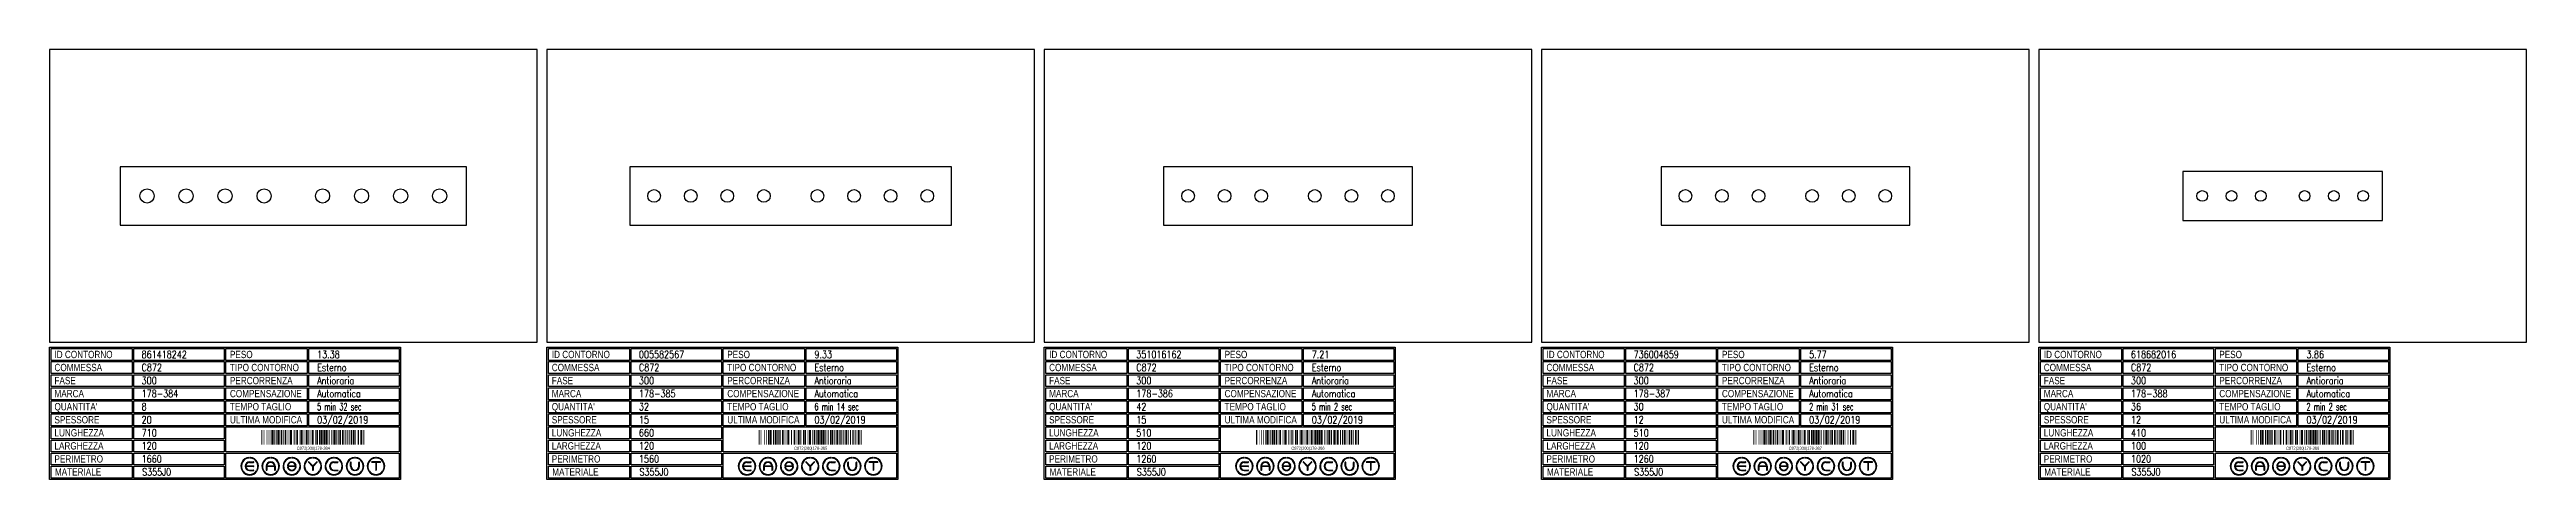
# Model space of a CAD drawing. Header units: millimetres. Extents: x 10000 to 53102, y 10000 to 35064.
# Drawn here: x 15100 to 20180, y 14163 to 15044 of the extents above; entities that cross this region are included whole.
import ezdxf
from ezdxf.enums import TextEntityAlignment as Align

# ---------------------------------------------------------------- set-up
doc = ezdxf.new("R2010")
doc.units = ezdxf.units.MM
doc.styles.add('EasyCutStyle', font='romans.shx', dxfattribs={"width": 0.8})
doc.styles.add('EasyCutStyle1', font='arial.ttf', dxfattribs={"width": 0.8})

# ---------------------------------------------------------------- blocks, each defined once
blk = doc.blocks.new('BlockShape01')
at = {"color": 253}
blk.add_lwpolyline([(0, 0), (720, 0), (720, -271), (0, -271)], close=True, dxfattribs=at)
at = {"color": 2}
for points in [[(3, -2.9), (169.3, -2.9), (169.3, -27.3), (3, -27.3)], [(3, -2.9), (169.3, -2.9), (169.3, -27.3), (3, -27.3)], [(3, -29.6), (169.3, -29.6), (169.3, -54), (3, -54)], [(361.9, -2.9), (528.3, -2.9), (528.3, -27.3), (361.9, -27.3)], [(361.9, -29.6), (528.3, -29.6), (528.3, -54), (361.9, -54)], [(3, -56.4), (169.3, -56.4), (169.3, -80.8), (3, -80.8)], [(3, -83.1), (169.3, -83.1), (169.3, -107.6), (3, -107.6)], [(361.9, -56.4), (528.3, -56.4), (528.3, -80.8), (361.9, -80.8)], [(361.9, -83.1), (528.3, -83.1), (528.3, -107.6), (361.9, -107.6)], [(3, -109.9), (169.3, -109.9), (169.3, -134.3), (3, -134.3)], [(3, -136.7), (169.3, -136.7), (169.3, -161.1), (3, -161.1)], [(361.9, -109.9), (528.3, -109.9), (528.3, -134.3), (361.9, -134.3)], [(361.9, -136.7), (528.3, -136.7), (528.3, -161.1), (361.9, -161.1)], [(3, -163.4), (169.3, -163.4), (169.3, -187.9), (3, -187.9)], [(3, -190.2), (169.3, -190.2), (169.3, -214.6), (3, -214.6)], [(3, -217), (169.3, -217), (169.3, -241.4), (3, -241.4)], [(3, -243.7), (169.3, -243.7), (169.3, -268.1), (3, -268.1)]]:
    blk.add_lwpolyline(points, close=True, dxfattribs=at)
at = {"color": 1}
for points in [[(172.7, -2.9), (358.1, -2.9), (358.1, -27.3), (172.7, -27.3)], [(172.7, -29.6), (358.1, -29.6), (358.1, -54), (172.7, -54)], [(531.6, -2.9), (717, -2.9), (717, -27.3), (531.6, -27.3)], [(531.6, -29.6), (717, -29.6), (717, -54), (531.6, -54)], [(172.7, -56.4), (358.1, -56.4), (358.1, -80.8), (172.7, -80.8)], [(172.7, -83.1), (358.1, -83.1), (358.1, -107.6), (172.7, -107.6)], [(531.6, -56.4), (717, -56.4), (717, -80.8), (531.6, -80.8)], [(531.6, -83.1), (717, -83.1), (717, -107.6), (531.6, -107.6)], [(172.7, -109.9), (358.1, -109.9), (358.1, -134.3), (172.7, -134.3)], [(172.7, -136.7), (358.1, -136.7), (358.1, -161.1), (172.7, -161.1)], [(531.6, -109.9), (717, -109.9), (717, -134.3), (531.6, -134.3)], [(531.6, -136.7), (717, -136.7), (717, -161.1), (531.6, -161.1)], [(172.7, -163.4), (358.1, -163.4), (358.1, -187.9), (172.7, -187.9)], [(172.7, -190.2), (358.1, -190.2), (358.1, -214.6), (172.7, -214.6)], [(361.9, -163.4), (717, -163.4), (717, -214.6), (361.9, -214.6)], [(172.7, -217), (358.1, -217), (358.1, -241.4), (172.7, -241.4)], [(172.7, -243.7), (358.1, -243.7), (358.1, -268.1), (172.7, -268.1)], [(361.9, -217), (717, -217), (717, -268.1), (361.9, -268.1)]]:
    blk.add_lwpolyline(points, close=True, dxfattribs=at)
at = {"color": 161, "style": 'EasyCutStyle1', "width": 0.8}
for s, p in [('COMMESSA', (10.1, -49.1)), ('ID CONTORNO', (10.1, -22.4)), ('TIPO CONTORNO', (370, -49.1)), ('PESO', (370, -22.4)), ('FASE', (10.1, -75.9)), ('MARCA', (10.1, -102.6)), ('COMPENSAZIONE', (370, -102.6)), ('PERCORRENZA', (370, -75.9)), ("QUANTITA'", (10.1, -129.4)), ('SPESSORE', (10.1, -156.2)), ('TEMPO TAGLIO', (370, -129.4)), ('ULTIMA MODIFICA', (370, -156.2)), ('LUNGHEZZA', (10.1, -182.9)), ('LARGHEZZA', (10.1, -209.7)), ('PERIMETRO', (10.1, -236.5)), ('MATERIALE', (11, -263.2))]:
    blk.add_text(s, height=15, dxfattribs=at).set_placement(p)
at = {"style": 'EasyCutStyle'}
for tag, p, width in [('ORDERSHAPE', (188.9, -49.1), 0.8), ('IDSHAPE', (188.9, -22.4), 0.8), ('TYPESHAPE', (548.8, -49.1), 0.8), ('WEIGTHSHAPE', (548.8, -22.4), 0.8), ('PHASESHAPE', (188.9, -75.9), 0.8), ('MKSHAPE', (188.9, -102.6), 0.8), ('JOUSHAPE', (548.8, -75.9), 0.8), ('COMPSHAPE', (548.8, -102.6), 0.8), ('TKSHAPE', (188.9, -156.2), 0.8), ('QTASHAPE', (188.9, -129.4), 0.8), ('TIMECUTSHAPE', (548.8, -129.4), 0.65), ('LASTMODIFYSHAPE', (548.8, -156.2), 0.8), ('LENGTHSHAPE', (188.9, -182.9), 0.8), ('HEIGHTSHAPE', (188.9, -209.7), 0.8), ('PERIMETERSHAPE', (188.9, -236.5), 0.8), ('MATSHAPE', (189.8, -263.2), 0.8)]:
    blk.add_attdef(tag, p, '', height=15, dxfattribs=dict(at, width=width))
blk = doc.blocks.new('Logo')
for color, points in [(140, [(-144.9, -7.2, -1), (-145.9, -7.6, -0.520567), (-131.2, 17.9, -1), (-131.1, 16.9, 0.520567)]), (256, [(-121.7, 0.5), (-137.5, 0.5, -0.394366), (-129.6, 7.9), (-121.7, 7.9, 1), (-121.7, 9), (-129.6, 9, 1), (-129.6, -9), (-121.7, -9, 1), (-121.7, -7.9), (-129.6, -7.9, -0.394366), (-137.5, -0.5), (-121.7, -0.5, 1)]), (140, [(-114.3, -7.2, 1), (-113.3, -7.6, 0.520567), (-128, 17.9, 0.916853), (-128.2, 16.9, 0.043377), (-128.1, 16.9, -0.520567)]), (140, [(-101.7, -7.2, -1), (-102.7, -7.6, -0.520567), (-88, 17.9, -1), (-87.9, 16.9, 0.520567)]), (140, [(-71.1, -7.2, 1), (-70.1, -7.6, 0.520567), (-84.8, 17.9, 1), (-84.9, 16.9, -0.520567)]), (140, [(-58.5, -7.2, -1), (-59.5, -7.6, -0.520567), (-44.8, 17.9, -1), (-44.7, 16.9, 0.520567)]), (256, [(-36.6, -0.5, -0.486114), (-35.5, -1.9, -0.776377), (-50.9, -2, 1), (-51.9, -2.3, 0.776377), (-34.5, -2.1, 0.486114), (-36.6, 0.5), (-49.8, 0.5, -0.486114), (-50.9, 1.9, -0.776377), (-35.5, 2, 1), (-34.5, 2.3, 0.776377), (-51.9, 2.1, 0.486114), (-49.8, -0.5)]), (140, [(-27.9, -7.2, 1), (-26.9, -7.6, 0.520567), (-41.6, 17.9, 1), (-41.7, 16.9, -0.520567)]), (140, [(-15.3, -7.2, -1), (-16.3, -7.6, -0.520567), (-1.6, 17.9, -1), (-1.5, 16.9, 0.520567)]), (256, [(0, 0.8), (-8.1, 8.8, 1), (-8.8, 8.1), (-0.5, -0.2), (-0.5, -7.9, 1), (0.5, -7.9), (0.5, -0.2), (8.8, 8.1, 1), (8.1, 8.8)]), (140, [(15.3, -7.2, 1), (16.3, -7.6, 0.520567), (1.6, 17.9, 1), (1.5, 16.9, -0.520567)]), (140, [(27.9, -7.2, -1), (26.9, -7.6, -0.520567), (41.6, 17.9, -1), (41.7, 16.9, 0.520567)]), (256, [(43.2, -9), (51.1, -9, 1), (51.1, -7.9), (43.2, -7.9, -1), (43.2, 7.9), (51.1, 7.9, 1), (51.1, 9), (43.2, 9, 1)]), (140, [(58.5, -7.2, 1), (59.5, -7.6, 0.520567), (44.8, 17.9, 1), (44.7, 16.9, -0.520567)]), (140, [(71.1, -7.2, -1), (70.1, -7.6, -0.520567), (84.8, 17.9, -1), (84.9, 16.9, 0.520567)]), (256, [(78.5, 0), (78.5, 7.9, 1), (77.4, 7.9), (77.4, 0, 1), (95.4, 0), (95.4, 7.9, 1), (94.3, 7.9), (94.3, 0, -1)]), (140, [(101.7, -7.2, 1), (102.7, -7.6, 0.520567), (88, 17.9, 1), (87.9, 16.9, -0.520567)]), (140, [(114.3, -7.2, -1), (113.3, -7.6, -0.520567), (128, 17.9, -1), (128.1, 16.9, 0.520567)]), (256, [(121.1, 9, 1), (121.1, 7.9), (129.1, 7.9), (129.1, -7.9, 1), (130.1, -7.9), (130.1, 7.9), (138.1, 7.9, 1), (138.1, 9)]), (140, [(144.9, -7.2, 1), (145.9, -7.6, 0.520567), (131.2, 17.9, 1), (131.1, 16.9, -0.520567)]), (140, [(-114.9, -10.3, 1), (-115.7, -9.7, -0.520567), (-143.5, -9.7, 1), (-144.3, -10.3, 0.520567)]), (140, [(-71.7, -10.3, 1), (-72.5, -9.7, -0.520567), (-100.3, -9.7, 1), (-101.1, -10.3, 0.520567)]), (140, [(-28.5, -10.3, 1), (-29.3, -9.7, -0.520567), (-57.1, -9.7, 1), (-57.9, -10.3, 0.520567)]), (140, [(14.7, -10.3, 1), (13.9, -9.7, -0.520567), (-13.9, -9.7, 1), (-14.7, -10.3, 0.520567)]), (140, [(57.9, -10.3, 1), (57.1, -9.7, -0.520567), (29.3, -9.7, 1), (28.5, -10.3, 0.520567)]), (140, [(101.1, -10.3, 1), (100.3, -9.7, -0.520567), (72.5, -9.7, 1), (71.7, -10.3, 0.520567)]), (140, [(144.3, -10.3, 1), (143.5, -9.7, -0.520567), (115.7, -9.7, 1), (114.9, -10.3, 0.520567)])]:
    blk.add_hatch(color=color).paths.add_polyline_path(points)
h = blk.add_hatch(color=256)
h.paths.add_polyline_path([(-78.5, -0.5), (-78.5, -7.9, 1), (-77.4, -7.9), (-77.4, 0, 1), (-95.4, 0), (-95.4, -7.9, 1), (-94.3, -7.9), (-94.3, -0.5)])
h.paths.add_polyline_path([(-94.3, 0.5, -0.933992), (-78.5, 0.5)], flags=16)
for p, q in [((-121.7, 0.5), (-137.5, 0.5)), ((-129.6, 9), (-121.7, 9)), ((-129.6, 7.9), (-121.7, 7.9)), ((-95.4, 0), (-95.4, -7.9)), ((-78.5, 0.5), (-94.3, 0.5)), ((-77.4, 0), (-77.4, -7.9)), ((-36.6, 0.5), (-49.8, 0.5)), ((-0.5, -0.2), (-8.8, 8.1)), ((0, 0.8), (-8.1, 8.8)), ((0, 0.8), (8.1, 8.8)), ((0.5, -0.2), (8.8, 8.1)), ((43.2, 9), (51.1, 9)), ((43.2, 7.9), (51.1, 7.9)), ((77.4, 0), (77.4, 7.9)), ((78.5, 0), (78.5, 7.9)), ((94.3, 0), (94.3, 7.9)), ((95.4, 0), (95.4, 7.9)), ((138.1, 9), (121.1, 9)), ((129.1, 7.9), (121.1, 7.9)), ((129.1, 7.9), (129.1, -7.9)), ((130.1, 7.9), (130.1, -7.9)), ((138.1, 7.9), (130.1, 7.9)), ((-121.7, -0.5), (-137.5, -0.5)), ((-129.6, -7.9), (-121.7, -7.9)), ((-129.6, -9), (-121.7, -9)), ((-94.3, -0.5), (-94.3, -7.9)), ((-78.5, -0.5), (-94.3, -0.5)), ((-78.5, -0.5), (-78.5, -7.9)), ((-36.6, -0.5), (-49.8, -0.5)), ((-0.5, -0.2), (-0.5, -7.9)), ((0.5, -0.2), (0.5, -7.9)), ((43.2, -7.9), (51.1, -7.9)), ((43.2, -9), (51.1, -9))]:
    blk.add_line(p, q)
at = {"color": 140}
for centre, radius, start, end in [((-129.6, 0), 18, 95, 205), ((-129.6, 0), 16.9, 95, 205), ((-131.1, 17.4), 0.54, 275, 95), ((-128.1, 17.4), 0.54, 85, 265), ((-129.6, 0), 16.9, 335, 85), ((-129.6, 0), 18, 335, 85), ((-86.4, 0), 18, 95, 205), ((-86.4, 0), 16.9, 95, 205), ((-87.9, 17.4), 0.54, 275, 95), ((-84.9, 17.4), 0.54, 85, 265), ((-86.4, 0), 16.9, 335, 85), ((-86.4, 0), 18, 335, 85), ((-43.2, 0), 18, 95, 205), ((-43.2, 0), 16.9, 95, 205), ((-44.7, 17.4), 0.54, 275, 95), ((-41.7, 17.4), 0.54, 85, 265), ((-43.2, 0), 16.9, 335, 85), ((-43.2, 0), 18, 335, 85), ((0, 0), 18, 95, 205), ((0, 0), 16.9, 95, 205), ((-1.5, 17.4), 0.54, 275, 95), ((1.5, 17.4), 0.54, 85, 265), ((0, 0), 16.9, 335, 85), ((0, 0), 18, 335, 85), ((43.2, 0), 18, 95, 205), ((43.2, 0), 16.9, 95, 205), ((41.7, 17.4), 0.54, 275, 95), ((44.7, 17.4), 0.54, 85, 265), ((43.2, 0), 16.9, 335, 85), ((43.2, 0), 18, 335, 85), ((86.4, 0), 18, 95, 205), ((86.4, 0), 16.9, 95, 205), ((84.9, 17.4), 0.54, 275, 95), ((87.9, 17.4), 0.54, 85, 265), ((86.4, 0), 16.9, 335, 85), ((86.4, 0), 18, 335, 85), ((129.6, 0), 18, 95, 205), ((129.6, 0), 16.9, 95, 205), ((128.1, 17.4), 0.54, 275, 95), ((131.1, 17.4), 0.54, 85, 265), ((129.6, 0), 16.9, 335, 85), ((129.6, 0), 18, 335, 85), ((-145.4, -7.4), 0.54, 205, 25), ((-143.9, -10), 0.54, 35, 215), ((-129.6, 0), 18, 215, 325), ((-129.6, 0), 16.9, 215, 325), ((-115.3, -10), 0.54, 325, 145), ((-113.8, -7.4), 0.54, 155, 335), ((-102.2, -7.4), 0.54, 205, 25), ((-100.7, -10), 0.54, 35, 215), ((-86.4, 0), 18, 215, 325), ((-86.4, 0), 16.9, 215, 325), ((-72.1, -10), 0.54, 325, 145), ((-70.6, -7.4), 0.54, 155, 335), ((-59, -7.4), 0.54, 205, 25), ((-57.5, -10), 0.54, 35, 215), ((-43.2, 0), 18, 215, 325), ((-43.2, 0), 16.9, 215, 325), ((-28.9, -10), 0.54, 325, 145), ((-27.4, -7.4), 0.54, 155, 335), ((-15.8, -7.4), 0.54, 205, 25), ((-14.3, -10), 0.54, 35, 215), ((0, 0), 18, 215, 325), ((0, 0), 16.9, 215, 325), ((14.3, -10), 0.54, 325, 145), ((15.8, -7.4), 0.54, 155, 335), ((27.4, -7.4), 0.54, 205, 25), ((28.9, -10), 0.54, 35, 215), ((43.2, 0), 18, 215, 325), ((43.2, 0), 16.9, 215, 325), ((57.5, -10), 0.54, 325, 145), ((59, -7.4), 0.54, 155, 335), ((70.6, -7.4), 0.54, 205, 25), ((72.1, -10), 0.54, 35, 215), ((86.4, 0), 18, 215, 325), ((86.4, 0), 16.9, 215, 325), ((100.7, -10), 0.54, 325, 145), ((102.2, -7.4), 0.54, 155, 335), ((113.8, -7.4), 0.54, 205, 25), ((115.3, -10), 0.54, 35, 215), ((129.6, 0), 18, 215, 325), ((129.6, 0), 16.9, 215, 325), ((143.9, -10), 0.54, 325, 145), ((145.4, -7.4), 0.54, 155, 335)]:
    blk.add_arc(centre, radius, start, end, dxfattribs=at)
for centre, radius, start, end in [((-129.6, 0), 9, 90, 270), ((-129.6, 0), 7.92, 90, 176.0904), ((-121.7, 8.5), 0.54, 270, 90), ((-121.7, 0), 0.54, 270, 90), ((-86.4, 0), 9, 0, 180), ((-86.4, 0), 7.92, 3.9096, 176.0904), ((-49.8, 1.6), 2.16, 166.2998, 270), ((-43.2, 0), 9, 15, 166.2998), ((-43.2, 0), 7.92, 15, 166.2998), ((-49.8, 1.6), 1.08, 166.2998, 270), ((-36.6, -1.6), 2.16, 346.2998, 90), ((-35, 2.2), 0.54, 195, 15), ((-8.5, 8.5), 0.54, 45, 225), ((8.5, 8.5), 0.54, 315, 135), ((43.2, 0), 9, 90, 270), ((43.2, 0), 7.92, 90, 270), ((51.1, 8.5), 0.54, 270, 90), ((77.9, 7.9), 0.54, 0, 180), ((86.4, 0), 9, 180, 0), ((86.4, 0), 7.92, 180, 0), ((94.9, 7.9), 0.54, 0, 180), ((121.1, 8.5), 0.54, 90, 270), ((138.1, 8.5), 0.54, 270, 90), ((-129.6, 0), 7.92, 183.9096, 270), ((-121.7, -8.5), 0.54, 270, 90), ((-94.9, -7.9), 0.54, 180, 0), ((-77.9, -7.9), 0.54, 180, 0), ((-51.4, -2.2), 0.54, 15, 195), ((-43.2, 0), 9, 195, 346.2998), ((-43.2, 0), 7.92, 195, 346.2998), ((-36.6, -1.6), 1.08, 346.2998, 90), ((0, -7.9), 0.54, 180, 0), ((51.1, -8.5), 0.54, 270, 90), ((129.6, -7.9), 0.54, 180, 0)]:
    blk.add_arc(centre, radius, start, end)
blk = doc.blocks.new('861418242_128', base_point=(395, -460))
at = {"linetype": 'Continuous'}
for points, const_width in [([(396, -460), (396, -430)], 2), ([(398.5, -460), (398.5, -430)], 1), ([(401.5, -460), (401.5, -430)], 1), ([(406.5, -460), (406.5, -430)], 1), ([(410.5, -460), (410.5, -430)], 1), ([(415, -460), (415, -430)], 2), ([(418.5, -460), (418.5, -430)], 3), ([(421.5, -460), (421.5, -430)], 1), ([(425, -460), (425, -430)], 2), ([(429.5, -460), (429.5, -430)], 3), ([(433, -460), (433, -430)], 2), ([(436.5, -460), (436.5, -430)], 3), ([(440, -460), (440, -430)], 2), ([(444.5, -460), (444.5, -430)], 3), ([(448.5, -460), (448.5, -430)], 1), ([(450.5, -460), (450.5, -430)], 1), ([(452.5, -460), (452.5, -430)], 1), ([(456, -460), (456, -430)], 4), ([(462, -460), (462, -430)], 2), ([(465.5, -460), (465.5, -430)], 1), ([(468.5, -460), (468.5, -430)], 3), ([(472.5, -460), (472.5, -430)], 1), ([(476.5, -460), (476.5, -430)], 3), ([(480, -460), (480, -430)], 2), ([(483.5, -460), (483.5, -430)], 1), ([(487.5, -460), (487.5, -430)], 3), ([(491, -460), (491, -430)], 2), ([(494.5, -460), (494.5, -430)], 1), ([(496.5, -460), (496.5, -430)], 1), ([(500, -460), (500, -430)], 4), ([(505.5, -460), (505.5, -430)], 1), ([(509.5, -460), (509.5, -430)], 3), ([(514, -460), (514, -430)], 2), ([(517.5, -460), (517.5, -430)], 3), ([(521, -460), (521, -430)], 2), ([(524.5, -460), (524.5, -430)], 3), ([(528.5, -460), (528.5, -430)], 3), ([(531.5, -460), (531.5, -430)], 1), ([(535, -460), (535, -430)], 2), ([(538.5, -460), (538.5, -430)], 1), ([(542, -460), (542, -430)], 2), ([(545.5, -460), (545.5, -430)], 3), ([(550, -460), (550, -430)], 2), ([(553.5, -460), (553.5, -430)], 1), ([(556.5, -460), (556.5, -430)], 3), ([(561.5, -460), (561.5, -430)], 3), ([(564.5, -460), (564.5, -430)], 1), ([(568, -460), (568, -430)], 2), ([(572, -460), (572, -430)], 2), ([(575.5, -460), (575.5, -430)], 1), ([(579.5, -460), (579.5, -430)], 3), ([(584, -460), (584, -430)], 4), ([(588.5, -460), (588.5, -430)], 1), ([(591.5, -460), (591.5, -430)], 1), ([(594, -460), (594, -430)], 2), ([(599.5, -460), (599.5, -430)], 3), ([(602.5, -460), (602.5, -430)], 1), ([(605, -460), (605, -430)], 2)]:
    blk.add_lwpolyline(points, dxfattribs=dict(at, const_width=const_width))
blk.add_text('C872|300|178-384', height=6).set_placement((501.5, -470.5), align=Align.CENTER)
blk = doc.blocks.new('005582567_128', base_point=(370, -460))
at = {"linetype": 'Continuous'}
for points, const_width in [([(371, -460), (371, -430)], 2), ([(373.5, -460), (373.5, -430)], 1), ([(376.5, -460), (376.5, -430)], 1), ([(381.5, -460), (381.5, -430)], 1), ([(385.5, -460), (385.5, -430)], 1), ([(390, -460), (390, -430)], 2), ([(393.5, -460), (393.5, -430)], 3), ([(396.5, -460), (396.5, -430)], 1), ([(400, -460), (400, -430)], 2), ([(404.5, -460), (404.5, -430)], 3), ([(408, -460), (408, -430)], 2), ([(411.5, -460), (411.5, -430)], 3), ([(415, -460), (415, -430)], 2), ([(419.5, -460), (419.5, -430)], 3), ([(423.5, -460), (423.5, -430)], 1), ([(425.5, -460), (425.5, -430)], 1), ([(427.5, -460), (427.5, -430)], 1), ([(431, -460), (431, -430)], 4), ([(437, -460), (437, -430)], 2), ([(440.5, -460), (440.5, -430)], 1), ([(443.5, -460), (443.5, -430)], 3), ([(447.5, -460), (447.5, -430)], 1), ([(451.5, -460), (451.5, -430)], 3), ([(455, -460), (455, -430)], 2), ([(458.5, -460), (458.5, -430)], 1), ([(462.5, -460), (462.5, -430)], 3), ([(466, -460), (466, -430)], 2), ([(469.5, -460), (469.5, -430)], 1), ([(471.5, -460), (471.5, -430)], 1), ([(475, -460), (475, -430)], 4), ([(480.5, -460), (480.5, -430)], 1), ([(484.5, -460), (484.5, -430)], 3), ([(489, -460), (489, -430)], 2), ([(492.5, -460), (492.5, -430)], 3), ([(496, -460), (496, -430)], 2), ([(499.5, -460), (499.5, -430)], 3), ([(503.5, -460), (503.5, -430)], 3), ([(506.5, -460), (506.5, -430)], 1), ([(510, -460), (510, -430)], 2), ([(513.5, -460), (513.5, -430)], 1), ([(517, -460), (517, -430)], 2), ([(520.5, -460), (520.5, -430)], 3), ([(525, -460), (525, -430)], 2), ([(528.5, -460), (528.5, -430)], 1), ([(531.5, -460), (531.5, -430)], 3), ([(536.5, -460), (536.5, -430)], 3), ([(539.5, -460), (539.5, -430)], 1), ([(543, -460), (543, -430)], 2), ([(547, -460), (547, -430)], 2), ([(550.5, -460), (550.5, -430)], 3), ([(554.5, -460), (554.5, -430)], 1), ([(558, -460), (558, -430)], 2), ([(562, -460), (562, -430)], 2), ([(565, -460), (565, -430)], 2), ([(569, -460), (569, -430)], 2), ([(574.5, -460), (574.5, -430)], 3), ([(577.5, -460), (577.5, -430)], 1), ([(580, -460), (580, -430)], 2)]:
    blk.add_lwpolyline(points, dxfattribs=dict(at, const_width=const_width))
blk.add_text('C872|300|178-385', height=6).set_placement((476.5, -470.5), align=Align.CENTER)
blk = doc.blocks.new('351016162_128', base_point=(295, -460))
at = {"linetype": 'Continuous'}
for points, const_width in [([(296, -460), (296, -430)], 2), ([(298.5, -460), (298.5, -430)], 1), ([(301.5, -460), (301.5, -430)], 1), ([(306.5, -460), (306.5, -430)], 1), ([(310.5, -460), (310.5, -430)], 1), ([(315, -460), (315, -430)], 2), ([(318.5, -460), (318.5, -430)], 3), ([(321.5, -460), (321.5, -430)], 1), ([(325, -460), (325, -430)], 2), ([(329.5, -460), (329.5, -430)], 3), ([(333, -460), (333, -430)], 2), ([(336.5, -460), (336.5, -430)], 3), ([(340, -460), (340, -430)], 2), ([(344.5, -460), (344.5, -430)], 3), ([(348.5, -460), (348.5, -430)], 1), ([(350.5, -460), (350.5, -430)], 1), ([(352.5, -460), (352.5, -430)], 1), ([(356, -460), (356, -430)], 4), ([(362, -460), (362, -430)], 2), ([(365.5, -460), (365.5, -430)], 1), ([(368.5, -460), (368.5, -430)], 3), ([(372.5, -460), (372.5, -430)], 1), ([(376.5, -460), (376.5, -430)], 3), ([(380, -460), (380, -430)], 2), ([(383.5, -460), (383.5, -430)], 1), ([(387.5, -460), (387.5, -430)], 3), ([(391, -460), (391, -430)], 2), ([(394.5, -460), (394.5, -430)], 1), ([(396.5, -460), (396.5, -430)], 1), ([(400, -460), (400, -430)], 4), ([(405.5, -460), (405.5, -430)], 1), ([(409.5, -460), (409.5, -430)], 3), ([(414, -460), (414, -430)], 2), ([(417.5, -460), (417.5, -430)], 3), ([(421, -460), (421, -430)], 2), ([(424.5, -460), (424.5, -430)], 3), ([(428.5, -460), (428.5, -430)], 3), ([(431.5, -460), (431.5, -430)], 1), ([(435, -460), (435, -430)], 2), ([(438.5, -460), (438.5, -430)], 1), ([(442, -460), (442, -430)], 2), ([(445.5, -460), (445.5, -430)], 3), ([(450, -460), (450, -430)], 2), ([(453.5, -460), (453.5, -430)], 1), ([(456.5, -460), (456.5, -430)], 3), ([(461.5, -460), (461.5, -430)], 3), ([(464.5, -460), (464.5, -430)], 1), ([(468, -460), (468, -430)], 2), ([(472, -460), (472, -430)], 2), ([(476.5, -460), (476.5, -430)], 3), ([(479.5, -460), (479.5, -430)], 1), ([(482.5, -460), (482.5, -430)], 1), ([(486.5, -460), (486.5, -430)], 3), ([(491, -460), (491, -430)], 2), ([(494, -460), (494, -430)], 2), ([(499.5, -460), (499.5, -430)], 3), ([(502.5, -460), (502.5, -430)], 1), ([(505, -460), (505, -430)], 2)]:
    blk.add_lwpolyline(points, dxfattribs=dict(at, const_width=const_width))
blk.add_text('C872|300|178-386', height=6).set_placement((401.5, -470.5), align=Align.CENTER)
blk = doc.blocks.new('736004859_128', base_point=(295, -460))
at = {"linetype": 'Continuous'}
for points, const_width in [([(296, -460), (296, -430)], 2), ([(298.5, -460), (298.5, -430)], 1), ([(301.5, -460), (301.5, -430)], 1), ([(306.5, -460), (306.5, -430)], 1), ([(310.5, -460), (310.5, -430)], 1), ([(315, -460), (315, -430)], 2), ([(318.5, -460), (318.5, -430)], 3), ([(321.5, -460), (321.5, -430)], 1), ([(325, -460), (325, -430)], 2), ([(329.5, -460), (329.5, -430)], 3), ([(333, -460), (333, -430)], 2), ([(336.5, -460), (336.5, -430)], 3), ([(340, -460), (340, -430)], 2), ([(344.5, -460), (344.5, -430)], 3), ([(348.5, -460), (348.5, -430)], 1), ([(350.5, -460), (350.5, -430)], 1), ([(352.5, -460), (352.5, -430)], 1), ([(356, -460), (356, -430)], 4), ([(362, -460), (362, -430)], 2), ([(365.5, -460), (365.5, -430)], 1), ([(368.5, -460), (368.5, -430)], 3), ([(372.5, -460), (372.5, -430)], 1), ([(376.5, -460), (376.5, -430)], 3), ([(380, -460), (380, -430)], 2), ([(383.5, -460), (383.5, -430)], 1), ([(387.5, -460), (387.5, -430)], 3), ([(391, -460), (391, -430)], 2), ([(394.5, -460), (394.5, -430)], 1), ([(396.5, -460), (396.5, -430)], 1), ([(400, -460), (400, -430)], 4), ([(405.5, -460), (405.5, -430)], 1), ([(409.5, -460), (409.5, -430)], 3), ([(414, -460), (414, -430)], 2), ([(417.5, -460), (417.5, -430)], 3), ([(421, -460), (421, -430)], 2), ([(424.5, -460), (424.5, -430)], 3), ([(428.5, -460), (428.5, -430)], 3), ([(431.5, -460), (431.5, -430)], 1), ([(435, -460), (435, -430)], 2), ([(438.5, -460), (438.5, -430)], 1), ([(442, -460), (442, -430)], 2), ([(445.5, -460), (445.5, -430)], 3), ([(450, -460), (450, -430)], 2), ([(453.5, -460), (453.5, -430)], 1), ([(456.5, -460), (456.5, -430)], 3), ([(461.5, -460), (461.5, -430)], 3), ([(464.5, -460), (464.5, -430)], 1), ([(468, -460), (468, -430)], 2), ([(472.5, -460), (472.5, -430)], 3), ([(476, -460), (476, -430)], 2), ([(479.5, -460), (479.5, -430)], 3), ([(482.5, -460), (482.5, -430)], 1), ([(484.5, -460), (484.5, -430)], 1), ([(489, -460), (489, -430)], 2), ([(494, -460), (494, -430)], 2), ([(499.5, -460), (499.5, -430)], 3), ([(502.5, -460), (502.5, -430)], 1), ([(505, -460), (505, -430)], 2)]:
    blk.add_lwpolyline(points, dxfattribs=dict(at, const_width=const_width))
blk.add_text('C872|300|178-387', height=6).set_placement((401.5, -470.5), align=Align.CENTER)
blk = doc.blocks.new('618682016_128', base_point=(245, -470))
at = {"linetype": 'Continuous'}
for points, const_width in [([(246, -470), (246, -440)], 2), ([(248.5, -470), (248.5, -440)], 1), ([(251.5, -470), (251.5, -440)], 1), ([(256.5, -470), (256.5, -440)], 1), ([(260.5, -470), (260.5, -440)], 1), ([(265, -470), (265, -440)], 2), ([(268.5, -470), (268.5, -440)], 3), ([(271.5, -470), (271.5, -440)], 1), ([(275, -470), (275, -440)], 2), ([(279.5, -470), (279.5, -440)], 3), ([(283, -470), (283, -440)], 2), ([(286.5, -470), (286.5, -440)], 3), ([(290, -470), (290, -440)], 2), ([(294.5, -470), (294.5, -440)], 3), ([(298.5, -470), (298.5, -440)], 1), ([(300.5, -470), (300.5, -440)], 1), ([(302.5, -470), (302.5, -440)], 1), ([(306, -470), (306, -440)], 4), ([(312, -470), (312, -440)], 2), ([(315.5, -470), (315.5, -440)], 1), ([(318.5, -470), (318.5, -440)], 3), ([(322.5, -470), (322.5, -440)], 1), ([(326.5, -470), (326.5, -440)], 3), ([(330, -470), (330, -440)], 2), ([(333.5, -470), (333.5, -440)], 1), ([(337.5, -470), (337.5, -440)], 3), ([(341, -470), (341, -440)], 2), ([(344.5, -470), (344.5, -440)], 1), ([(346.5, -470), (346.5, -440)], 1), ([(350, -470), (350, -440)], 4), ([(355.5, -470), (355.5, -440)], 1), ([(359.5, -470), (359.5, -440)], 3), ([(364, -470), (364, -440)], 2), ([(367.5, -470), (367.5, -440)], 3), ([(371, -470), (371, -440)], 2), ([(374.5, -470), (374.5, -440)], 3), ([(378.5, -470), (378.5, -440)], 3), ([(381.5, -470), (381.5, -440)], 1), ([(385, -470), (385, -440)], 2), ([(388.5, -470), (388.5, -440)], 1), ([(392, -470), (392, -440)], 2), ([(395.5, -470), (395.5, -440)], 3), ([(400, -470), (400, -440)], 2), ([(403.5, -470), (403.5, -440)], 1), ([(406.5, -470), (406.5, -440)], 3), ([(411.5, -470), (411.5, -440)], 3), ([(414.5, -470), (414.5, -440)], 1), ([(418, -470), (418, -440)], 2), ([(422.5, -470), (422.5, -440)], 3), ([(425.5, -470), (425.5, -440)], 1), ([(429, -470), (429, -440)], 2), ([(433, -470), (433, -440)], 2), ([(435.5, -470), (435.5, -440)], 1), ([(440.5, -470), (440.5, -440)], 3), ([(444, -470), (444, -440)], 2), ([(449.5, -470), (449.5, -440)], 3), ([(452.5, -470), (452.5, -440)], 1), ([(455, -470), (455, -440)], 2)]:
    blk.add_lwpolyline(points, dxfattribs=dict(at, const_width=const_width))
blk.add_text('C872|300|178-388', height=6).set_placement((351.5, -480.5), align=Align.CENTER)

msp = doc.modelspace()

# ---------------------------------------------------------------- linework, layer by layer
for p, q in [((16100, 15044), (15100, 15044)), ((15100, 15044), (15100, 14444)), ((16100, 14444), (16100, 15044)), ((17120, 15044), (16120, 15044)), ((16120, 15044), (16120, 14444)), ((17120, 14444), (17120, 15044)), ((18140, 15044), (17140, 15044)), ((17140, 15044), (17140, 14444)), ((18140, 14444), (18140, 15044)), ((19160, 15044), (18160, 15044)), ((18160, 15044), (18160, 14444)), ((19160, 14444), (19160, 15044)), ((20180, 15044), (19180, 15044)), ((19180, 15044), (19180, 14444)), ((20180, 14444), (20180, 15044)), ((15100, 14444), (16100, 14444)), ((16120, 14444), (17120, 14444)), ((17140, 14444), (18140, 14444)), ((18160, 14444), (19160, 14444)), ((19180, 14444), (20180, 14444))]:
    msp.add_line(p, q)
at = {"color": 2}
for points in [[(15245, 14684), (15955, 14684), (15955, 14804), (15245, 14804)], [(16290, 14684), (16950, 14684), (16950, 14804), (16290, 14804)], [(17385, 14684), (17895, 14684), (17895, 14804), (17385, 14804)], [(18405, 14684), (18915, 14684), (18915, 14804), (18405, 14804)], [(19475, 14694), (19885, 14694), (19885, 14794), (19475, 14794)]]:
    msp.add_lwpolyline(points, close=True, dxfattribs=at)
at = {"color": 4}
for centre, radius in [((15300, 14744), 14.5), ((15380, 14744), 14.5), ((15460, 14744), 14.5), ((15540, 14744), 14.5), ((15660, 14744), 14.5), ((15740, 14744), 14.5), ((15820, 14744), 14.5), ((15900, 14744), 14.5), ((16340, 14744), 13), ((16415, 14744), 13), ((16490, 14744), 13), ((16565, 14744), 13), ((16675, 14744), 13), ((16750, 14744), 13), ((16825, 14744), 13), ((16900, 14744), 13), ((17435, 14744), 13), ((17510, 14744), 13), ((17585, 14744), 13), ((17695, 14744), 13), ((17770, 14744), 13), ((17845, 14744), 13), ((18455, 14744), 13), ((18530, 14744), 13), ((18605, 14744), 13), ((18715, 14744), 13), ((18790, 14744), 13), ((18865, 14744), 13), ((19515, 14744), 11), ((19575, 14744), 11), ((19635, 14744), 11), ((19725, 14744), 11), ((19785, 14744), 11), ((19845, 14744), 11)]:
    msp.add_circle(centre, radius, dxfattribs=at)

# ---------------------------------------------------------------- block references
for p, values in [((15100, 14434), {'IDSHAPE': '861418242', 'ORDERSHAPE': 'C872', 'PHASESHAPE': '300', 'MKSHAPE': '178-384', 'TKSHAPE': '20', 'LENGTHSHAPE': '710', 'HEIGHTSHAPE': '120', 'MATSHAPE': 'S355J0', 'LASTMODIFYSHAPE': '03/02/2019', 'PERIMETERSHAPE': '1660', 'WEIGTHSHAPE': '13.38', 'TYPESHAPE': 'Esterno', 'JOUSHAPE': 'Antioraria', 'COMPSHAPE': 'Automatica', 'TIMECUTSHAPE': '5 min 32 sec', 'QTASHAPE': '8'}), ((16120, 14434), {'IDSHAPE': '005582567', 'ORDERSHAPE': 'C872', 'PHASESHAPE': '300', 'MKSHAPE': '178-385', 'TKSHAPE': '15', 'LENGTHSHAPE': '660', 'HEIGHTSHAPE': '120', 'MATSHAPE': 'S355J0', 'LASTMODIFYSHAPE': '03/02/2019', 'PERIMETERSHAPE': '1560', 'WEIGTHSHAPE': '9.33', 'TYPESHAPE': 'Esterno', 'JOUSHAPE': 'Antioraria', 'COMPSHAPE': 'Automatica', 'TIMECUTSHAPE': '6 min 14 sec', 'QTASHAPE': '32'}), ((17140, 14434), {'IDSHAPE': '351016162', 'ORDERSHAPE': 'C872', 'PHASESHAPE': '300', 'MKSHAPE': '178-386', 'TKSHAPE': '15', 'LENGTHSHAPE': '510', 'HEIGHTSHAPE': '120', 'MATSHAPE': 'S355J0', 'LASTMODIFYSHAPE': '03/02/2019', 'PERIMETERSHAPE': '1260', 'WEIGTHSHAPE': '7.21', 'TYPESHAPE': 'Esterno', 'JOUSHAPE': 'Antioraria', 'COMPSHAPE': 'Automatica', 'TIMECUTSHAPE': '5 min 2 sec', 'QTASHAPE': '42'}), ((18160, 14434), {'IDSHAPE': '736004859', 'ORDERSHAPE': 'C872', 'PHASESHAPE': '300', 'MKSHAPE': '178-387', 'TKSHAPE': '12', 'LENGTHSHAPE': '510', 'HEIGHTSHAPE': '120', 'MATSHAPE': 'S355J0', 'LASTMODIFYSHAPE': '03/02/2019', 'PERIMETERSHAPE': '1260', 'WEIGTHSHAPE': '5.77', 'TYPESHAPE': 'Esterno', 'JOUSHAPE': 'Antioraria', 'COMPSHAPE': 'Automatica', 'TIMECUTSHAPE': '2 min 31 sec', 'QTASHAPE': '30'}), ((19180, 14434), {'IDSHAPE': '618682016', 'ORDERSHAPE': 'C872', 'PHASESHAPE': '300', 'MKSHAPE': '178-388', 'TKSHAPE': '12', 'LENGTHSHAPE': '410', 'HEIGHTSHAPE': '100', 'MATSHAPE': 'S355J0', 'LASTMODIFYSHAPE': '03/02/2019', 'PERIMETERSHAPE': '1020', 'WEIGTHSHAPE': '3.86', 'TYPESHAPE': 'Esterno', 'JOUSHAPE': 'Antioraria', 'COMPSHAPE': 'Automatica', 'TIMECUTSHAPE': '2 min 2 sec', 'QTASHAPE': '36'})]:
    msp.add_blockref('BlockShape01', p).add_auto_attribs(values)
for name, p in [('861418242_128', (15534.5, 14234.5)), ('005582567_128', (16554.5, 14234.5)), ('351016162_128', (17574.5, 14234.5)), ('736004859_128', (18594.5, 14234.5)), ('618682016_128', (19614.5, 14234.5)), ('Logo', (15640, 14190)), ('Logo', (16660, 14190)), ('Logo', (17680, 14190)), ('Logo', (18700, 14190)), ('Logo', (19720, 14190))]:
    msp.add_blockref(name, p)

doc.saveas('drawing.dxf')
